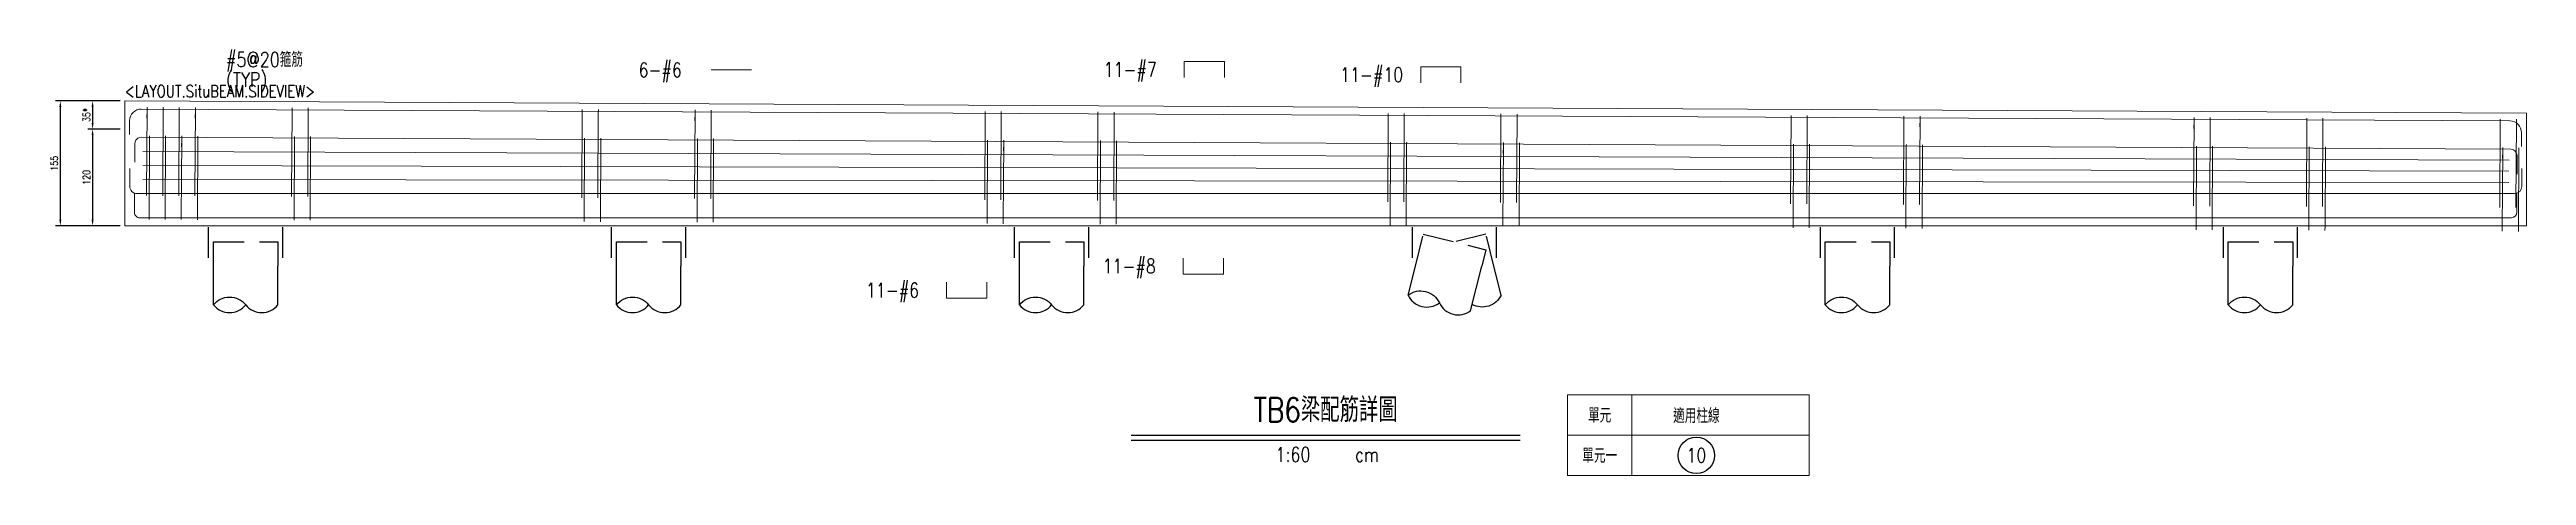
# Model space of a CAD drawing. Extents: x -4754 to 4976, y -19960 to 3841.
# Drawn here: x -359 to 2715, y -310 to 219 of the extents above; entities that cross this region are included whole.
import ezdxf
from ezdxf.enums import TextEntityAlignment as Align

# ---------------------------------------------------------------- set-up
doc = ezdxf.new("R2010")
doc.units = 0
doc.header["$LTSCALE"] = 3
doc.linetypes.add('DASHED', pattern=[19.05, 12.7, -6.35])
doc.layers.get('0').update_dxf_attribs({"linetype": 'CONTINUOUS'})
doc.layers.add('HB_0', color=7, linetype='CONTINUOUS', transparency=0.5)
for name, color, linetype in [('HB_DIM', 1, 'CONTINUOUS'), ('HB_SYMBOLS', 7, 'CONTINUOUS'), ('HB_TXT_CTEXT', 2, 'CONTINUOUS'), ('RCAD.PARM.Treatle', 2, 'CONTINUOUS'), ('鋼筋', 3, 'CONTINUOUS')]:
    doc.layers.add(name, color=color, linetype=linetype)
doc.styles.get("Standard").update_dxf_attribs({"font": 'ROMANS.shx', "width": 0.8, "bigfont": 'chineset.shx'})
doc.dimstyles.new('30', dxfattribs={"dimscale": 3, "dimtxt": 3, "dimasz": 2.5, "dimexe": 2, "dimexo": 2, "dimgap": 1, "dimtad": 1, "dimdsep": 46, "dimtxsty": 'Standard', "dimcen": 0, "dimclrd": 256, "dimclre": 256, "dimclrt": 2, "dimadec": 0, "dimazin": 0, "dimtfac": 1, "dimtix": 1, "dimtmove": 2, "dimatfit": 3, "dimfxl": 1, "dimtolj": 1, "dimtzin": 0, "dimarcsym": 0})

msp = doc.modelspace()

# ---------------------------------------------------------------- texts
at = {"layer": 'HB_TXT_CTEXT', "linetype": 'Continuous', "width": 0.8}
for s, p in [('#5@20箍筋', (-139.869, 206.596, 74.62)), ('(TYP)', (-139.869, 181.596, 74.62)), (' 6-#6', (362.142, 193.641, 84.5)), ('11-#7', (949.051, 194.177, -84.5)), ('11-#10', (1242.523, 187.699, -84.5)), ('11-#8', (947.798, -49.808, -84.5)), ('11-#6', (654.132, -79.826, -84.5))]:
    msp.add_text(s, height=18, dxfattribs=at).set_placement(p, align=Align.MIDDLE_LEFT)
for s, p in [('單元', (1564.573, -234.802)), ('適用柱線', (1684.573, -234.802)), ('單元一', (1564.573, -284.802))]:
    msp.add_text(s, height=18, dxfattribs=at).set_placement(p, align=Align.MIDDLE)
at = {"layer": 'RCAD.PARM.Treatle', "color": 4, "linetype": 'Continuous', "width": 0.8}
msp.add_text('<LAYOUT.SituBEAM.SIDEVIEW>', height=15, rotation=360, dxfattribs=at).set_placement((-265.427, 155.198), align=Align.BOTTOM_LEFT)

# ---------------------------------------------------------------- blocks, each defined once
blk = doc.blocks.new('pile_vertical')
at = {"color": 252, "linetype": 'DASHED'}
for p, q in [((-46, -40), (-46, 0)), ((46, -40), (46, 0))]:
    blk.add_line(p, q, dxfattribs=at)
at = {"linetype": 'Continuous'}
for p, q in [((-40, -98.1), (-40, -50)), ((40, -98.1), (40, -50))]:
    blk.add_line(p, q, dxfattribs=at)
at = {"color": 252, "linetype": 'DASHED'}
blk.add_lwpolyline([(-40, -50), (-40, -20), (40, -20), (40, -50)], dxfattribs=at)
at = {"linetype": 'Continuous'}
for points in [[(-40, -98.1, -0.48), (0, -98.1, 0.48), (40, -98.1, 0.48)], [(-40, -98.1, 0.48), (0, -98.1, 0.48)]]:
    blk.add_lwpolyline(points, format="xyb", dxfattribs=at)
blk = doc.blocks.new('pile_racked_Transverse')
at = {"layer": 'HB_0', "color": 252, "linetype": 'DASHED'}
for p, q in [((-52.2, -40), (-52.2, 0)), ((52.2, -40), (52.2, 0))]:
    blk.add_line(p, q, dxfattribs=at)
at = {"layer": 'HB_0', "linetype": 'Continuous'}
for p, q in [((-57.7, -86), (-48.7, -50)), ((19.9, -105.4), (33.7, -50)), ((57.7, -86), (48.7, -50))]:
    blk.add_line(p, q, dxfattribs=at)
at = {"layer": 'HB_0', "color": 252, "linetype": 'DASHED'}
for points in [[(-48.7, -50), (-38.8, -10.3), (38.8, -29.7), (33.7, -50)], [(48.7, -50), (38.8, -10.3), (0, -20)]]:
    blk.add_lwpolyline(points, dxfattribs=at)
at = {"layer": 'HB_0', "linetype": 'Continuous'}
for points in [[(-57.7, -86, -0.48), (-18.9, -95.7, 0.48), (19.9, -105.4, 0.48)], [(-57.7, -86, 0.48), (-18.9, -95.7, 0.48)], [(57.7, -86, -0.439137), (21.8, -97.6, -0.439137)]]:
    blk.add_lwpolyline(points, format="xyb", dxfattribs=at)
blk = doc.blocks.new('*D63')
at = {"layer": 'HB_DIM', "linetype": 'Continuous', "lineweight": -2}
for p, q in [((-271.4, 155.2), (-311.4, 155.2)), ((-305.4, 147.7), (-305.4, 127.7)), ((-271.4, 120.2), (-311.4, 120.2))]:
    blk.add_line(p, q, dxfattribs=at)
at = {"layer": 'HB_DIM'}
for points in [[(-304.2, 147.7), (-306.7, 147.7), (-305.4, 155.2)], [(-306.7, 127.7), (-304.2, 127.7), (-305.4, 120.2)]]:
    blk.add_solid(points, dxfattribs=at)
at = {"layer": 'HB_DIM', "color": 2, "linetype": 'Continuous', "insert": (-312.9, 137.7), "char_height": 9, "attachment_point": 5, "rotation": 90}
blk.add_mtext('\\A1;35*', dxfattribs=at)
blk = doc.blocks.new('*D64')
at = {"layer": 'HB_DIM', "linetype": 'Continuous', "lineweight": -2}
for p, q in [((-271.4, 120.2), (-311.4, 120.2)), ((-305.4, 112.7), (-305.4, 7.7)), ((-271.4, 0.2), (-311.4, 0.2))]:
    blk.add_line(p, q, dxfattribs=at)
at = {"layer": 'HB_DIM'}
for points in [[(-304.2, 112.7), (-306.7, 112.7), (-305.4, 120.2)], [(-306.7, 7.7), (-304.2, 7.7), (-305.4, 0.2)]]:
    blk.add_solid(points, dxfattribs=at)
at = {"layer": 'HB_DIM', "color": 2, "linetype": 'Continuous', "insert": (-312.9, 60.2), "char_height": 9, "attachment_point": 5, "rotation": 90}
blk.add_mtext('\\A1;120', dxfattribs=at)
blk = doc.blocks.new('*D88')
at = {"layer": 'HB_DIM', "linetype": 'Continuous', "lineweight": -2}
for p, q in [((-281.4, 155.2), (-351.4, 155.2)), ((-345.4, 7.7), (-345.4, 147.7)), ((-281.4, 0.2), (-351.4, 0.2))]:
    blk.add_line(p, q, dxfattribs=at)
at = {"layer": 'HB_DIM'}
for points in [[(-344.2, 147.7), (-346.7, 147.7), (-345.4, 155.2)], [(-346.7, 7.7), (-344.2, 7.7), (-345.4, 0.2)]]:
    blk.add_solid(points, dxfattribs=at)
at = {"layer": 'HB_DIM', "color": 2, "linetype": 'Continuous', "insert": (-352.9, 77.7), "char_height": 9, "attachment_point": 5, "rotation": 90}
blk.add_mtext('\\A1;155', dxfattribs=at)
blk = doc.blocks.new('title_beam')
at = {"color": 3, "linetype": 'Continuous'}
blk.add_line((-241.2, 0), (241.2, 0), dxfattribs=at)
at = {"color": 1, "linetype": 'Continuous'}
blk.add_line((-241.2, -6), (241.2, -6), dxfattribs=at)
at = {"color": 3, "linetype": 'Continuous', "width": 0.8}
blk.add_attdef('TITLE', text='', height=30, dxfattribs=at).set_placement((0, 33), align=Align.MIDDLE)
at = {"linetype": 'Continuous', "width": 0.8}
blk.add_attdef('SCALE', text='', height=18, dxfattribs=at).set_placement((-40.6, -24), align=Align.MIDDLE)
blk.add_attdef('CM', (36.5, -33), '', height=18, dxfattribs=at)
blk = doc.blocks.new('line_tag')
at = {"layer": 'HB_SYMBOLS', "color": 4, "linetype": 'Continuous'}
blk.add_circle((0, 0), 22.5, dxfattribs=at)
at = {"color": 4, "linetype": 'Continuous', "width": 0.8}
blk.add_attdef('A', text='', height=18, dxfattribs=at).set_placement((0, 0), align=Align.MIDDLE)

# ---------------------------------------------------------------- dimensions: what is measured, and where the dimension line sits
at = {"layer": 'HB_DIM', "linetype": 'Continuous'}
for base, p1, p2, picture, middle in [((-345.427, 155.198), (-275.427, 0.198), (-275.427, 155.198), '*D88', (-352.927, 77.698)), ((-305.427, 0.198), (-265.427, 120.198), (-265.427, 0.198), '*D64', (-312.927, 60.198))]:
    dim = msp.add_linear_dim(base=base, p1=p1, p2=p2, angle=90, dimstyle='30', override={"dimtad": 4, "dimdec": 0, "dimpost": '<>'}, dxfattribs=at)
    dim.commit()
    dim.dimension.update_dxf_attribs({"geometry": picture, "text_midpoint": middle})
dim = msp.add_linear_dim(base=(-305.427, 120.198), p1=(-265.427, 155.198), p2=(-265.427, 120.198), angle=90, text='<>*', dimstyle='30', override={"dimtad": 4, "dimdec": 0, "dimpost": '<>'}, dxfattribs=at)
dim.commit()
dim.dimension.update_dxf_attribs({"geometry": '*D63', "text_midpoint": (-312.927, 137.698)})

# ---------------------------------------------------------------- linework, layer by layer
at = {"layer": 'HB_0', "lineweight": 5}
msp.add_lwpolyline([(-265.427, 0.198), (-265.427, 155.198), (2714.573, 140.198), (2714.573, 0.198), (-265.427, 0.198)], dxfattribs=at)
at = {"layer": 'HB_DIM', "color": 1, "linetype": 'Continuous'}
for points in [[(-217.869, 146.596, 0, 1.25, 0), (-207.869, 156.596, 0, 0, 0), (-157.869, 206.596, 0, 0, 0), (-139.869, 206.596, 0, 0, 0)], [(-214.868, 111.049, 0, 1.25, 0), (-207.193, 123.915, 0, 0, 0), (-157.869, 206.596, 0, 0, 0), (-139.869, 206.596, 0, 0, 0)], [(344.142, 73.641, 0, 1.25, 0), (344.142, 88.641, 0, 0, 0), (344.142, 193.641, 0, 0, 0), (362.142, 193.641, 0, 0, 0)], [(344.142, 56.896, 0, 1.25, 0), (344.142, 71.896, 0, 0, 0), (344.142, 193.641, 0, 0, 0), (362.142, 193.641, 0, 0, 0)], [(344.142, 90.386, 0, 1.25, 0), (344.142, 105.386, 0, 0, 0), (344.142, 193.641, 0, 0, 0), (362.142, 193.641, 0, 0, 0)], [(931.051, 104.177, 0, 1.25, 0), (931.051, 119.177, 0, 0, 0), (931.051, 194.177, 0, 0, 0), (949.051, 194.177, 0, 0, 0)], [(1224.523, 137.699, 0, 1.25, 0), (1224.523, 152.699, 0, 0, 0), (1224.523, 187.699, 0, 0, 0), (1242.523, 187.699, 0, 0, 0)], [(929.798, 40.192, 0, 1.25, 0), (929.798, 25.192, 0, 0, 0), (929.798, -49.808, 0, 0, 0), (947.798, -49.808, 0, 0, 0)], [(636.132, 10.174, 0, 1.25, 0), (636.132, -4.826, 0, 0, 0), (636.132, -79.826, 0, 0, 0), (654.132, -79.826, 0, 0, 0)]]:
    msp.add_lwpolyline(points, format="xyseb", dxfattribs=at)
at = {"layer": 'HB_TXT_CTEXT', "lineweight": 5}
msp.add_line((462.142, 193.641, 84.5), (512.142, 193.641, 84.5), dxfattribs=at)
at = {"layer": 'HB_TXT_CTEXT', "color": 4, "lineweight": 5, "true_color": 0x00ffff}
for p, q in [((1604.573, -209.802), (1604.573, -309.802)), ((1524.573, -259.802), (1824.573, -259.802))]:
    msp.add_line(p, q, dxfattribs=at)
msp.add_lwpolyline([(1524.573, -209.802), (1524.573, -309.802), (1824.573, -309.802), (1824.573, -209.802), (1524.573, -209.802)], dxfattribs=at)
at = {"layer": 'HB_TXT_CTEXT', "lineweight": 5}
for points in [[(1049.051, 184.177, -84.5), (1049.051, 204.177, -84.5), (1099.051, 204.177, -84.5), (1099.051, 184.177, -84.5)], [(1342.523, 177.699, -84.5), (1342.523, 197.699, -84.5), (1392.523, 197.699, -84.5), (1392.523, 177.699, -84.5)], [(1047.798, -39.808, -84.5), (1047.798, -59.808, -84.5), (1097.798, -59.808, -84.5), (1097.798, -39.808, -84.5)], [(754.132, -69.826, -84.5), (754.132, -89.826, -84.5), (804.132, -89.826, -84.5), (804.132, -69.826, -84.5)]]:
    msp.add_polyline3d(points, dxfattribs=at)
at = {"layer": '鋼筋', "lineweight": 5}
for p, q in [((-259.636, 113.559, -84.5), (-259.55, 130.679, -84.5)), ((-259.636, 113.559, -68.8), (-259.55, 130.679, -68.8)), ((-259.636, 113.559, -53.1), (-259.55, 130.679, -53.1)), ((-259.636, 113.559, -37.4), (-259.55, 130.679, -37.4)), ((-259.636, 113.559, -21.7), (-259.55, 130.679, -21.7)), ((-259.636, 113.559, -6), (-259.55, 130.679, -6)), ((-259.636, 113.559, 9.7), (-259.55, 130.679, 9.7)), ((-259.636, 113.559, 25.4), (-259.55, 130.679, 25.4)), ((-259.636, 113.559, 41.1), (-259.55, 130.679, 41.1)), ((-259.636, 113.559, 56.8), (-259.55, 130.679, 56.8)), ((-259.636, 113.559, 72.5), (-259.55, 130.679, 72.5)), ((-244.987, 145.095, -84.5), (2694.033, 130.302, -84.5)), ((-244.987, 145.095, -68.8), (2694.033, 130.302, -68.8)), ((-244.987, 145.095, -53.1), (2694.033, 130.302, -53.1)), ((-244.987, 145.095, -37.4), (2694.033, 130.302, -37.4)), ((-244.987, 145.095, -21.7), (2694.033, 130.302, -21.7)), ((-244.987, 145.095, -6), (2694.033, 130.302, -6)), ((-244.987, 145.095, 9.7), (2694.033, 130.302, 9.7)), ((-244.987, 145.095, 25.4), (2694.033, 130.302, 25.4)), ((-244.987, 145.095, 41.1), (2694.033, 130.302, 41.1)), ((-244.987, 145.095, 56.8), (2694.033, 130.302, 56.8)), ((-244.987, 145.095, 72.5), (2694.033, 130.302, 72.5)), ((-237.885, 143.462, 80.905), (-238.398, 41.602, 80.905)), ((-238.398, 41.602, -80.905), (-237.885, 143.462, -80.905)), ((-237.933, 133.922, 72.955), (-237.885, 143.462, 72.955)), ((-237.885, 143.462, -72.955), (-237.933, 133.922, -72.955)), ((-217.885, 143.361, 80.905), (-218.398, 41.502, 80.905)), ((-218.398, 41.502, -80.905), (-217.885, 143.361, -80.905)), ((-217.933, 133.821, 72.955), (-217.885, 143.361, 72.955)), ((-217.885, 143.361, -72.955), (-217.933, 133.821, -72.955)), ((-197.886, 143.26, 80.905), (-198.398, 41.401, 80.905)), ((-198.398, 41.401, -80.905), (-197.886, 143.26, -80.905)), ((-197.934, 133.72, 72.955), (-197.886, 143.26, 72.955)), ((-197.886, 143.26, -72.955), (-197.934, 133.72, -72.955)), ((-177.886, 143.16, 80.905), (-178.399, 41.3, 80.905)), ((-178.399, 41.3, -80.905), (-177.886, 143.16, -80.905)), ((-177.934, 133.62, 72.955), (-177.886, 143.16, 72.955)), ((-177.886, 143.16, -72.955), (-177.934, 133.62, -72.955)), ((-57.887, 142.556, 80.905), (-58.4, 40.696, 80.905)), ((-58.4, 40.696, -80.905), (-57.887, 142.556, -80.905)), ((-57.935, 133.016, 72.955), (-57.887, 142.556, 72.955)), ((-57.887, 142.556, -72.955), (-57.935, 133.016, -72.955)), ((-37.888, 142.455, 80.905), (-38.4, 40.596, 80.905)), ((-38.4, 40.596, -80.905), (-37.888, 142.455, -80.905)), ((-37.936, 132.915, 72.955), (-37.888, 142.455, 72.955)), ((-37.888, 142.455, -72.955), (-37.936, 132.915, -72.955)), ((302.108, 140.743, 80.905), (301.595, 38.884, 80.905)), ((301.595, 38.884, -80.905), (302.108, 140.743, -80.905)), ((302.06, 131.204, 72.955), (302.108, 140.743, 72.955)), ((302.108, 140.743, -72.955), (302.06, 131.204, -72.955)), ((322.108, 140.643, 80.905), (321.595, 38.783, 80.905)), ((321.595, 38.783, -80.905), (322.108, 140.643, -80.905)), ((322.06, 131.103, 72.955), (322.108, 140.643, 72.955)), ((322.108, 140.643, -72.955), (322.06, 131.103, -72.955)), ((442.106, 140.039, 80.905), (441.594, 38.179, 80.905)), ((441.594, 38.179, -80.905), (442.106, 140.039, -80.905)), ((442.058, 130.499, 72.955), (442.106, 140.039, 72.955)), ((442.106, 140.039, -72.955), (442.058, 130.499, -72.955)), ((462.106, 139.938, 80.905), (461.593, 38.079, 80.905)), ((461.593, 38.079, -80.905), (462.106, 139.938, -80.905)), ((462.058, 130.398, 72.955), (462.106, 139.938, 72.955)), ((462.106, 139.938, -72.955), (462.058, 130.398, -72.955)), ((802.102, 138.227, 80.905), (801.589, 36.367, 80.905)), ((801.589, 36.367, -80.905), (802.102, 138.227, -80.905)), ((802.054, 128.687, 72.955), (802.102, 138.227, 72.955)), ((802.102, 138.227, -72.955), (802.054, 128.687, -72.955)), ((822.101, 138.126, 80.905), (821.589, 36.267, 80.905)), ((821.589, 36.267, -80.905), (822.101, 138.126, -80.905)), ((822.053, 128.586, 72.955), (822.101, 138.126, 72.955)), ((822.101, 138.126, -72.955), (822.053, 128.586, -72.955)), ((942.1, 137.522, 80.905), (941.587, 35.663, 80.905)), ((941.587, 35.663, -80.905), (942.1, 137.522, -80.905)), ((942.052, 127.982, 72.955), (942.1, 137.522, 72.955)), ((942.1, 137.522, -72.955), (942.052, 127.982, -72.955)), ((962.1, 137.421, 80.905), (961.587, 35.562, 80.905)), ((961.587, 35.562, -80.905), (962.1, 137.421, -80.905)), ((962.052, 127.881, 72.955), (962.1, 137.421, 72.955)), ((962.1, 137.421, -72.955), (962.052, 127.881, -72.955)), ((1302.095, 135.71, 80.905), (1301.583, 33.851, 80.905)), ((1301.583, 33.851, -80.905), (1302.095, 135.71, -80.905)), ((1302.047, 126.17, 72.955), (1302.095, 135.71, 72.955)), ((1302.095, 135.71, -72.955), (1302.047, 126.17, -72.955)), ((1322.095, 135.609, 80.905), (1321.582, 33.75, 80.905)), ((1321.582, 33.75, -80.905), (1322.095, 135.609, -80.905)), ((1322.047, 126.069, 72.955), (1322.095, 135.609, 72.955)), ((1322.095, 135.609, -72.955), (1322.047, 126.069, -72.955)), ((1442.094, 135.005, 80.905), (1441.581, 33.146, 80.905)), ((1441.581, 33.146, -80.905), (1442.094, 135.005, -80.905)), ((1442.046, 125.465, 72.955), (1442.094, 135.005, 72.955)), ((1442.094, 135.005, -72.955), (1442.046, 125.465, -72.955)), ((1462.093, 134.905, 80.905), (1461.581, 33.045, 80.905)), ((1461.581, 33.045, -80.905), (1462.093, 134.905, -80.905)), ((1462.045, 125.365, 72.955), (1462.093, 134.905, 72.955)), ((1462.093, 134.905, -72.955), (1462.045, 125.365, -72.955)), ((1802.089, 133.193, 80.905), (1801.576, 31.334, 80.905)), ((1801.576, 31.334, -80.905), (1802.089, 133.193, -80.905)), ((1802.041, 123.653, 72.955), (1802.089, 133.193, 72.955)), ((1802.089, 133.193, -72.955), (1802.041, 123.653, -72.955)), ((1822.089, 133.093, 80.905), (1821.576, 31.233, 80.905)), ((1821.576, 31.233, -80.905), (1822.089, 133.093, -80.905)), ((1822.041, 123.553, 72.955), (1822.089, 133.093, 72.955)), ((1822.089, 133.093, -72.955), (1822.041, 123.553, -72.955)), ((1942.087, 132.489, 80.905), (1941.575, 30.629, 80.905)), ((1941.575, 30.629, -80.905), (1942.087, 132.489, -80.905)), ((1942.039, 122.949, 72.955), (1942.087, 132.489, 72.955)), ((1942.087, 132.489, -72.955), (1942.039, 122.949, -72.955)), ((1962.087, 132.388, 80.905), (1961.574, 30.529, 80.905)), ((1961.574, 30.529, -80.905), (1962.087, 132.388, -80.905)), ((1962.039, 122.848, 72.955), (1962.087, 132.388, 72.955)), ((1962.087, 132.388, -72.955), (1962.039, 122.848, -72.955)), ((2302.083, 130.676, 80.905), (2301.57, 28.817, 80.905)), ((2301.57, 28.817, -80.905), (2302.083, 130.676, -80.905)), ((2302.035, 121.137, 72.955), (2302.083, 130.676, 72.955)), ((2302.083, 130.676, -72.955), (2302.035, 121.137, -72.955)), ((2322.082, 130.576, 80.905), (2321.57, 28.716, 80.905)), ((2321.57, 28.716, -80.905), (2322.082, 130.576, -80.905)), ((2322.034, 121.036, 72.955), (2322.082, 130.576, 72.955)), ((2322.082, 130.576, -72.955), (2322.034, 121.036, -72.955)), ((2442.081, 129.972, 80.905), (2441.568, 28.112, 80.905)), ((2441.568, 28.112, -80.905), (2442.081, 129.972, -80.905)), ((2442.033, 120.432, 72.955), (2442.081, 129.972, 72.955)), ((2442.081, 129.972, -72.955), (2442.033, 120.432, -72.955)), ((2462.081, 129.871, 80.905), (2461.568, 28.012, 80.905)), ((2461.568, 28.012, -80.905), (2462.081, 129.871, -80.905)), ((2462.033, 120.331, 72.955), (2462.081, 129.871, 72.955)), ((2462.081, 129.871, -72.955), (2462.033, 120.331, -72.955)), ((2682.078, 128.764, 80.905), (2681.565, 26.904, 80.905)), ((2681.565, 26.904, -80.905), (2682.078, 128.764, -80.905)), ((2682.03, 119.224, 72.955), (2682.078, 128.764, 72.955)), ((2682.078, 128.764, -72.955), (2682.03, 119.224, -72.955)), ((2702.078, 128.663, 80.905), (2701.565, 26.804, 80.905)), ((2701.565, 26.804, -80.905), (2702.078, 128.663, -80.905)), ((2702.03, 119.123, 72.955), (2702.078, 128.663, 72.955)), ((2702.078, 128.663, -72.955), (2702.03, 119.123, -72.955)), ((-253.03, 79.027, -84.5), (-252.912, 102.367, -84.5)), ((-253.03, 79.027, -67.6), (-252.912, 102.367, -67.6)), ((-253.03, 79.027, -50.7), (-252.912, 102.367, -50.7)), ((-253.03, 79.027, -33.8), (-252.912, 102.367, -33.8)), ((-253.03, 79.027, -16.9), (-252.912, 102.367, -16.9)), ((-253.03, 79.027), (-252.912, 102.367)), ((-253.03, 79.027, 16.9), (-252.912, 102.367, 16.9)), ((-253.03, 79.027, 33.8), (-252.912, 102.367, 33.8)), ((-253.03, 79.027, 50.7), (-252.912, 102.367, 50.7)), ((-253.03, 79.027, 67.6), (-252.912, 102.367, 67.6)), ((-253.03, 79.027, 84.5), (-252.912, 102.367, 84.5)), ((-245.103, 110.098, -84.5), (2695.282, 95.297, -84.5)), ((-245.103, 110.098, -67.6), (2695.282, 95.297, -67.6)), ((-245.103, 110.098, -50.7), (2695.282, 95.297, -50.7)), ((-245.103, 110.098, -33.8), (2695.282, 95.297, -33.8)), ((-245.103, 110.098, -16.9), (2695.282, 95.297, -16.9)), ((-245.103, 110.098), (2695.282, 95.297)), ((-245.103, 110.098, 16.9), (2695.282, 95.297, 16.9)), ((-245.103, 110.098, 33.8), (2695.282, 95.297, 33.8)), ((-245.103, 110.098, 50.7), (2695.282, 95.297, 50.7)), ((-245.103, 110.098, 67.6), (2695.282, 95.297, 67.6)), ((-245.103, 110.098, 84.5), (2695.282, 95.297, 84.5)), ((-242.961, 92.594, -84.5), (2692.983, 81.551, -84.5)), ((-242.961, 92.594, 84.5), (2692.983, 81.551, 84.5)), ((-234.884, 107.914, 86.405), (-235.367, 12.057, 86.405)), ((-235.367, 12.057, -86.405), (-234.884, 107.914, -86.405)), ((-234.932, 98.374, 78.455), (-234.884, 107.914, 78.455)), ((-234.884, 107.914, -78.455), (-234.932, 98.374, -78.455)), ((-214.884, 107.814, 86.405), (-215.367, 11.956, 86.405)), ((-215.367, 11.956, -86.405), (-214.884, 107.814, -86.405)), ((-214.932, 98.274, 78.455), (-214.884, 107.814, 78.455)), ((-214.884, 107.814, -78.455), (-214.932, 98.274, -78.455)), ((-194.885, 107.713, 86.405), (-195.367, 11.855, 86.405)), ((-195.367, 11.855, -86.405), (-194.885, 107.713, -86.405)), ((-194.933, 98.173, 78.455), (-194.885, 107.713, 78.455)), ((-194.885, 107.713, -78.455), (-194.933, 98.173, -78.455)), ((-174.885, 107.612, 86.405), (-175.367, 11.755, 86.405)), ((-175.367, 11.755, -86.405), (-174.885, 107.612, -86.405)), ((-174.933, 98.072, 78.455), (-174.885, 107.612, 78.455)), ((-174.885, 107.612, -78.455), (-174.933, 98.072, -78.455)), ((-54.886, 107.008, 86.405), (-55.369, 11.151, 86.405)), ((-55.369, 11.151, -86.405), (-54.886, 107.008, -86.405)), ((-54.934, 97.468, 78.455), (-54.886, 107.008, 78.455)), ((-54.886, 107.008, -78.455), (-54.934, 97.468, -78.455)), ((-34.887, 106.908, 86.405), (-35.369, 11.05, 86.405)), ((-35.369, 11.05, -86.405), (-34.887, 106.908, -86.405)), ((-34.935, 97.368, 78.455), (-34.887, 106.908, 78.455)), ((-34.887, 106.908, -78.455), (-34.935, 97.368, -78.455)), ((305.109, 105.196, 86.405), (304.627, 9.339, 86.405)), ((304.627, 9.339, -86.405), (305.109, 105.196, -86.405)), ((305.061, 95.656, 78.455), (305.109, 105.196, 78.455)), ((305.109, 105.196, -78.455), (305.061, 95.656, -78.455)), ((325.109, 105.096, 86.405), (324.626, 9.238, 86.405)), ((324.626, 9.238, -86.405), (325.109, 105.096, -86.405)), ((325.061, 95.556, 78.455), (325.109, 105.096, 78.455)), ((325.109, 105.096, -78.455), (325.061, 95.556, -78.455)), ((445.107, 104.492, 86.405), (444.625, 8.634, 86.405)), ((444.625, 8.634, -86.405), (445.107, 104.492, -86.405)), ((445.059, 94.952, 78.455), (445.107, 104.492, 78.455)), ((445.107, 104.492, -78.455), (445.059, 94.952, -78.455)), ((465.107, 104.391, 86.405), (464.625, 8.533, 86.405)), ((464.625, 8.533, -86.405), (465.107, 104.391, -86.405)), ((465.059, 94.851, 78.455), (465.107, 104.391, 78.455)), ((465.107, 104.391, -78.455), (465.059, 94.851, -78.455)), ((805.103, 102.679, 86.405), (804.62, 6.822, 86.405)), ((804.62, 6.822, -86.405), (805.103, 102.679, -86.405)), ((805.055, 93.14, 78.455), (805.103, 102.679, 78.455)), ((805.103, 102.679, -78.455), (805.055, 93.14, -78.455)), ((825.103, 102.579, 86.405), (824.62, 6.721, 86.405)), ((824.62, 6.721, -86.405), (825.103, 102.579, -86.405)), ((825.055, 93.039, 78.455), (825.103, 102.579, 78.455)), ((825.103, 102.579, -78.455), (825.055, 93.039, -78.455)), ((945.101, 101.975, 86.405), (944.619, 6.117, 86.405)), ((944.619, 6.117, -86.405), (945.101, 101.975, -86.405)), ((945.053, 92.435, 78.455), (945.101, 101.975, 78.455)), ((945.101, 101.975, -78.455), (945.053, 92.435, -78.455)), ((965.101, 101.874, 86.405), (964.618, 6.017, 86.405)), ((964.618, 6.017, -86.405), (965.101, 101.874, -86.405)), ((965.053, 92.334, 78.455), (965.101, 101.874, 78.455)), ((965.101, 101.874, -78.455), (965.053, 92.334, -78.455)), ((1305.096, 100.163, 86.405), (1304.614, 4.305, 86.405)), ((1304.614, 4.305, -86.405), (1305.096, 100.163, -86.405)), ((1305.048, 90.623, 78.455), (1305.096, 100.163, 78.455)), ((1305.096, 100.163, -78.455), (1305.048, 90.623, -78.455)), ((1325.096, 100.062, 86.405), (1324.614, 4.205, 86.405)), ((1324.614, 4.205, -86.405), (1325.096, 100.062, -86.405)), ((1325.048, 90.522, 78.455), (1325.096, 100.062, 78.455)), ((1325.096, 100.062, -78.455), (1325.048, 90.522, -78.455)), ((1445.095, 99.458, 86.405), (1444.612, 3.6, 86.405)), ((1444.612, 3.6, -86.405), (1445.095, 99.458, -86.405)), ((1445.047, 89.918, 78.455), (1445.095, 99.458, 78.455)), ((1445.095, 99.458, -78.455), (1445.047, 89.918, -78.455)), ((1465.094, 99.357, 86.405), (1464.612, 3.5, 86.405)), ((1464.612, 3.5, -86.405), (1465.094, 99.357, -86.405)), ((1465.046, 89.817, 78.455), (1465.094, 99.357, 78.455)), ((1465.094, 99.357, -78.455), (1465.046, 89.817, -78.455)), ((1805.09, 97.646, 86.405), (1804.608, 1.788, 86.405)), ((1804.608, 1.788, -86.405), (1805.09, 97.646, -86.405)), ((1805.042, 88.106, 78.455), (1805.09, 97.646, 78.455)), ((1805.09, 97.646, -78.455), (1805.042, 88.106, -78.455)), ((1825.09, 97.545, 86.405), (1824.607, 1.688, 86.405)), ((1824.607, 1.688, -86.405), (1825.09, 97.545, -86.405)), ((1825.042, 88.005, 78.455), (1825.09, 97.545, 78.455)), ((1825.09, 97.545, -78.455), (1825.042, 88.005, -78.455)), ((1945.088, 96.941, 86.405), (1944.606, 1.084, 86.405)), ((1944.606, 1.084, -86.405), (1945.088, 96.941, -86.405)), ((1945.04, 87.401, 78.455), (1945.088, 96.941, 78.455)), ((1945.088, 96.941, -78.455), (1945.04, 87.401, -78.455)), ((1965.088, 96.841, 86.405), (1964.606, 0.983, 86.405)), ((1964.606, 0.983, -86.405), (1965.088, 96.841, -86.405)), ((1965.04, 87.301, 78.455), (1965.088, 96.841, 78.455)), ((1965.088, 96.841, -78.455), (1965.04, 87.301, -78.455)), ((2305.084, 95.129, 86.405), (2304.601, -0.728, 86.405)), ((2304.601, -0.728, -86.405), (2305.084, 95.129, -86.405)), ((2305.036, 85.589, 78.455), (2305.084, 95.129, 78.455)), ((2305.084, 95.129, -78.455), (2305.036, 85.589, -78.455)), ((2325.084, 95.029, 86.405), (2324.601, -0.829, 86.405)), ((2324.601, -0.829, -86.405), (2325.084, 95.029, -86.405)), ((2325.036, 85.489, 78.455), (2325.084, 95.029, 78.455)), ((2325.084, 95.029, -78.455), (2325.036, 85.489, -78.455)), ((2445.082, 94.425, 86.405), (2444.6, -1.433, 86.405)), ((2444.6, -1.433, -86.405), (2445.082, 94.425, -86.405)), ((2445.034, 84.885, 78.455), (2445.082, 94.425, 78.455)), ((2445.082, 94.425, -78.455), (2445.034, 84.885, -78.455)), ((2465.082, 94.324, 86.405), (2464.599, -1.534, 86.405)), ((2464.599, -1.534, -86.405), (2465.082, 94.324, -86.405)), ((2465.034, 84.784, 78.455), (2465.082, 94.324, 78.455)), ((2465.082, 94.324, -78.455), (2465.034, 84.784, -78.455)), ((2685.079, 93.216, 86.405), (2684.596, -2.641, 86.405)), ((2684.596, -2.641, -86.405), (2685.079, 93.216, -86.405)), ((2685.031, 83.677, 78.455), (2685.079, 93.216, 78.455)), ((2685.079, 93.216, -78.455), (2685.031, 83.677, -78.455)), ((2705.079, 93.116, 86.405), (2704.596, -2.742, 86.405)), ((2704.596, -2.742, -86.405), (2705.079, 93.116, -86.405)), ((2705.031, 83.576, 78.455), (2705.079, 93.116, 78.455)), ((2705.079, 93.116, -78.455), (2705.031, 83.576, -78.455)), ((2708.45, 115.739, -84.5), (2708.364, 98.619, -84.5)), ((2708.45, 115.739, -68.8), (2708.364, 98.619, -68.8)), ((2708.45, 115.739, -53.1), (2708.364, 98.619, -53.1)), ((2708.45, 115.739, -37.4), (2708.364, 98.619, -37.4)), ((2708.45, 115.739, -21.7), (2708.364, 98.619, -21.7)), ((2708.45, 115.739, -6), (2708.364, 98.619, -6)), ((2708.45, 115.739, 9.7), (2708.364, 98.619, 9.7)), ((2708.45, 115.739, 25.4), (2708.364, 98.619, 25.4)), ((2708.45, 115.739, 41.1), (2708.364, 98.619, 41.1)), ((2708.45, 115.739, 56.8), (2708.364, 98.619, 56.8)), ((2708.45, 115.739, 72.5), (2708.364, 98.619, 72.5)), ((-259.068, 71.437, -84.5), (-259.18, 49.103, -84.5)), ((-259.068, 71.437, -67.6), (-259.18, 49.103, -67.6)), ((-259.068, 71.437, -50.7), (-259.18, 49.103, -50.7)), ((-259.068, 71.437, -33.8), (-259.18, 49.103, -33.8)), ((-259.068, 71.437, -16.9), (-259.18, 49.103, -16.9)), ((-259.068, 71.437), (-259.18, 49.103)), ((-259.068, 71.437, 16.9), (-259.18, 49.103, 16.9)), ((-259.068, 71.437, 33.8), (-259.18, 49.103, 33.8)), ((-259.068, 71.437, 50.7), (-259.18, 49.103, 50.7)), ((-259.068, 71.437, 67.6), (-259.18, 49.103, 67.6)), ((-259.068, 71.437, 84.5), (-259.18, 49.103, 84.5)), ((-243.049, 75.102, -84.5), (2692.906, 67.794, -84.5)), ((-243.049, 75.102, 84.5), (2692.906, 67.794, 84.5)), ((2703.013, 87.488, -84.5), (2702.895, 64.148, -84.5)), ((2703.013, 87.488, -67.6), (2702.895, 64.148, -67.6)), ((2703.013, 87.488, -50.7), (2702.895, 64.148, -50.7)), ((2703.013, 87.488, -33.8), (2702.895, 64.148, -33.8)), ((2703.013, 87.488, -16.9), (2702.895, 64.148, -16.9)), ((2703.013, 87.488), (2702.895, 64.148)), ((2703.013, 87.488, 16.9), (2702.895, 64.148, 16.9)), ((2703.013, 87.488, 33.8), (2702.895, 64.148, 33.8)), ((2703.013, 87.488, 50.7), (2702.895, 64.148, 50.7)), ((2703.013, 87.488, 67.6), (2702.895, 64.148, 67.6)), ((2703.013, 87.488, 84.5), (2702.895, 64.148, 84.5)), ((2708.819, 49.073, -84.5), (2708.932, 71.498, -84.5)), ((2708.819, 49.073, -67.6), (2708.932, 71.498, -67.6)), ((2708.819, 49.073, -50.7), (2708.932, 71.498, -50.7)), ((2708.819, 49.073, -33.8), (2708.932, 71.498, -33.8)), ((2708.819, 49.073, -16.9), (2708.932, 71.498, -16.9)), ((2708.819, 49.073), (2708.932, 71.498)), ((2708.819, 49.073, 16.9), (2708.932, 71.498, 16.9)), ((2708.819, 49.073, 33.8), (2708.932, 71.498, 33.8)), ((2708.819, 49.073, 50.7), (2708.932, 71.498, 50.7)), ((2708.819, 49.073, 67.6), (2708.932, 71.498, 67.6)), ((2708.819, 49.073, 84.5), (2708.932, 71.498, 84.5)), ((-253.221, 41.093, -84.5), (-253.343, 16.857, -84.5)), ((-253.221, 41.093, -67.6), (-253.343, 16.857, -67.6)), ((-253.221, 41.093, -50.7), (-253.343, 16.857, -50.7)), ((-253.221, 41.093, -33.8), (-253.343, 16.857, -33.8)), ((-253.221, 41.093, -16.9), (-253.343, 16.857, -16.9)), ((-253.221, 41.093), (-253.343, 16.857)), ((-253.221, 41.093, 16.9), (-253.343, 16.857, 16.9)), ((-253.221, 41.093, 33.8), (-253.343, 16.857, 33.8)), ((-253.221, 41.093, 50.7), (-253.343, 16.857, 50.7)), ((-253.221, 41.093, 67.6), (-253.343, 16.857, 67.6)), ((-253.221, 41.093, 84.5), (-253.343, 16.857, 84.5)), ((-250.29, 40.168, -84.5), (2699.93, 40.228, -84.5)), ((-250.29, 40.168, -67.6), (2699.93, 40.228, -67.6)), ((-250.29, 40.168, -50.7), (2699.93, 40.228, -50.7)), ((-250.29, 40.168, -33.8), (2699.93, 40.228, -33.8)), ((-250.29, 40.168, -16.9), (2699.93, 40.228, -16.9)), ((-250.29, 40.168), (2699.93, 40.228)), ((-250.29, 40.168, 16.9), (2699.93, 40.228, 16.9)), ((-250.29, 40.168, 33.8), (2699.93, 40.228, 33.8)), ((-250.29, 40.168, 50.7), (2699.93, 40.228, 50.7)), ((-250.29, 40.168, 67.6), (2699.93, 40.228, 67.6)), ((-250.29, 40.168, 84.5), (2699.93, 40.228, 84.5)), ((-243.137, 57.61, -84.5), (2692.825, 54.036, -84.5)), ((-243.137, 57.61, 84.5), (2692.825, 54.036, 84.5)), ((-238.418, 37.627, 76.93), (-238.418, 37.627, -76.93)), ((-218.418, 37.527, 76.93), (-218.418, 37.527, -76.93)), ((-198.418, 37.426, 76.93), (-198.418, 37.426, -76.93)), ((-178.419, 37.325, 76.93), (-178.419, 37.325, -76.93)), ((-58.42, 36.721, 76.93), (-58.42, 36.721, -76.93)), ((-38.42, 36.621, 76.93), (-38.42, 36.621, -76.93)), ((301.575, 34.909, 76.93), (301.575, 34.909, -76.93)), ((321.575, 34.809, 76.93), (321.575, 34.809, -76.93)), ((441.574, 34.204, 76.93), (441.574, 34.204, -76.93)), ((461.573, 34.104, 76.93), (461.573, 34.104, -76.93)), ((801.569, 32.392, 76.93), (801.569, 32.392, -76.93)), ((821.569, 32.292, 76.93), (821.569, 32.292, -76.93)), ((941.567, 31.688, 76.93), (941.567, 31.688, -76.93)), ((961.567, 31.587, 76.93), (961.567, 31.587, -76.93)), ((2702.657, 16.91, -84.5), (2702.78, 41.213, -84.5)), ((2702.657, 16.91, -67.6), (2702.78, 41.213, -67.6)), ((2702.657, 16.91, -50.7), (2702.78, 41.213, -50.7)), ((2702.657, 16.91, -33.8), (2702.78, 41.213, -33.8)), ((2702.657, 16.91, -16.9), (2702.78, 41.213, -16.9)), ((2702.657, 16.91), (2702.78, 41.213)), ((2702.657, 16.91, 16.9), (2702.78, 41.213, 16.9)), ((2702.657, 16.91, 33.8), (2702.78, 41.213, 33.8)), ((2702.657, 16.91, 50.7), (2702.78, 41.213, 50.7)), ((2702.657, 16.91, 67.6), (2702.78, 41.213, 67.6)), ((2702.657, 16.91, 84.5), (2702.78, 41.213, 84.5)), ((-246.657, 10.138, -84.5), (2695.973, 10.258, -84.5)), ((-246.657, 10.138, -67.6), (2695.973, 10.258, -67.6)), ((-246.657, 10.138, -50.7), (2695.973, 10.258, -50.7)), ((-246.657, 10.138, -33.8), (2695.973, 10.258, -33.8)), ((-246.657, 10.138, -16.9), (2695.973, 10.258, -16.9)), ((-246.657, 10.138), (2695.973, 10.258)), ((-246.657, 10.138, 16.9), (2695.973, 10.258, 16.9)), ((-246.657, 10.138, 33.8), (2695.973, 10.258, 33.8)), ((-246.657, 10.138, 50.7), (2695.973, 10.258, 50.7)), ((-246.657, 10.138, 67.6), (2695.973, 10.258, 67.6)), ((-246.657, 10.138, 84.5), (2695.973, 10.258, 84.5)), ((-235.387, 8.082, 82.43), (-235.387, 8.082, -82.43)), ((-215.387, 7.981, 82.43), (-215.387, 7.981, -82.43)), ((-195.387, 7.88, 82.43), (-195.387, 7.88, -82.43)), ((-175.387, 7.78, 82.43), (-175.387, 7.78, -82.43)), ((-55.389, 7.176, 82.43), (-55.389, 7.176, -82.43)), ((-35.389, 7.075, 82.43), (-35.389, 7.075, -82.43)), ((304.607, 5.364, 82.43), (304.607, 5.364, -82.43)), ((324.606, 5.263, 82.43), (324.606, 5.263, -82.43)), ((444.605, 4.659, 82.43), (444.605, 4.659, -82.43)), ((464.605, 4.558, 82.43), (464.605, 4.558, -82.43)), ((804.6, 2.847, 82.43), (804.6, 2.847, -82.43)), ((824.6, 2.746, 82.43), (824.6, 2.746, -82.43)), ((944.599, 2.142, 82.43), (944.599, 2.142, -82.43)), ((964.598, 2.042, 82.43), (964.598, 2.042, -82.43)), ((1301.563, 29.876, 76.93), (1301.563, 29.876, -76.93)), ((1304.594, 0.33, 82.43), (1304.594, 0.33, -82.43)), ((1321.562, 29.775, 76.93), (1321.562, 29.775, -76.93)), ((1324.594, 0.23, 82.43), (1324.594, 0.23, -82.43)), ((1441.561, 29.171, 76.93), (1441.561, 29.171, -76.93)), ((1461.561, 29.07, 76.93), (1461.561, 29.07, -76.93)), ((1801.556, 27.359, 76.93), (1801.556, 27.359, -76.93)), ((1821.556, 27.258, 76.93), (1821.556, 27.258, -76.93)), ((1941.555, 26.654, 76.93), (1941.555, 26.654, -76.93)), ((1961.554, 26.554, 76.93), (1961.554, 26.554, -76.93)), ((2301.55, 24.842, 76.93), (2301.55, 24.842, -76.93)), ((2321.55, 24.742, 76.93), (2321.55, 24.742, -76.93)), ((2441.548, 24.138, 76.93), (2441.548, 24.138, -76.93)), ((2461.548, 24.037, 76.93), (2461.548, 24.037, -76.93)), ((2681.545, 22.929, 76.93), (2681.545, 22.929, -76.93)), ((2701.545, 22.829, 76.93), (2701.545, 22.829, -76.93)), ((1444.592, -0.374, 82.43), (1444.592, -0.374, -82.43)), ((1464.592, -0.475, 82.43), (1464.592, -0.475, -82.43)), ((1804.588, -2.187, 82.43), (1804.588, -2.187, -82.43)), ((1824.587, -2.287, 82.43), (1824.587, -2.287, -82.43)), ((1944.586, -2.891, 82.43), (1944.586, -2.891, -82.43)), ((1964.586, -2.992, 82.43), (1964.586, -2.992, -82.43)), ((2304.581, -4.703, 82.43), (2304.581, -4.703, -82.43)), ((2324.581, -4.804, 82.43), (2324.581, -4.804, -82.43)), ((2444.579, -5.408, 82.43), (2444.579, -5.408, -82.43)), ((2464.579, -5.509, 82.43), (2464.579, -5.509, -82.43)), ((2684.576, -6.616, 82.43), (2684.576, -6.616, -82.43)), ((2704.576, -6.717, 82.43), (2704.576, -6.717, -82.43))]:
    msp.add_line(p, q, dxfattribs=at)
at = {"layer": '鋼筋', "lineweight": 5, "extrusion": (0, 0, -1)}
for centre, radius, start, end in [((245.06, 130.606, 84.5), 14.49, 0.288399, 90.288399), ((245.06, 130.606, 68.8), 14.49, 0.288399, 90.288399), ((245.06, 130.606, 53.1), 14.49, 0.288399, 90.288399), ((245.06, 130.606, 37.4), 14.49, 0.288399, 90.288399), ((245.06, 130.606, 21.7), 14.49, 0.288399, 90.288399), ((245.06, 130.606, 6), 14.49, 0.288399, 90.288399), ((245.06, 130.606, -9.7), 14.49, 0.288399, 90.288399), ((245.06, 130.606, -25.4), 14.49, 0.288399, 90.288399), ((245.06, 130.606, -41.1), 14.49, 0.288399, 90.288399), ((245.06, 130.606, -56.8), 14.49, 0.288399, 90.288399), ((245.06, 130.606, -72.5), 14.49, 0.288399, 90.288399), ((-2693.96, 115.812, 84.5), 14.49, 90.288399, 180.288399), ((-2693.96, 115.812, 68.8), 14.49, 90.288399, 180.288399), ((-2693.96, 115.812, 53.1), 14.49, 90.288399, 180.288399), ((-2693.96, 115.812, 37.4), 14.49, 90.288399, 180.288399), ((-2693.96, 115.812, 21.7), 14.49, 90.288399, 180.288399), ((-2693.96, 115.812, 6), 14.49, 90.288399, 180.288399), ((-2693.96, 115.812, -9.7), 14.49, 90.288399, 180.288399), ((-2693.96, 115.812, -25.4), 14.49, 90.288399, 180.288399), ((-2693.96, 115.812, -41.1), 14.49, 90.288399, 180.288399), ((-2693.96, 115.812, -56.8), 14.49, 90.288399, 180.288399), ((-2693.96, 115.812, -72.5), 14.49, 90.288399, 180.288399), ((245.142, 102.328, 84.5), 7.77, 0.288399, 90.288403), ((245.142, 102.328, 67.6), 7.77, 0.288399, 90.288403), ((245.142, 102.328, 50.7), 7.77, 0.288399, 90.288403), ((245.142, 102.328, 33.8), 7.77, 0.288399, 90.288403), ((245.142, 102.328, 16.9), 7.77, 0.288399, 90.288403), ((245.142, 102.328), 7.77, 0.288399, 90.288403), ((245.142, 102.328, -16.9), 7.77, 0.288399, 90.288403), ((245.142, 102.328, -33.8), 7.77, 0.288399, 90.288403), ((245.142, 102.328, -50.7), 7.77, 0.288399, 90.288403), ((245.142, 102.328, -67.6), 7.77, 0.288399, 90.288403), ((245.142, 102.328, -84.5), 7.77, 0.288399, 90.288403), ((-2695.243, 87.527, 84.5), 7.77, 90.288403, 180.288399), ((-2695.243, 87.527, 67.6), 7.77, 90.288403, 180.288399), ((-2695.243, 87.527, 50.7), 7.77, 90.288403, 180.288399), ((-2695.243, 87.527, 33.8), 7.77, 90.288403, 180.288399), ((-2695.243, 87.527, 16.9), 7.77, 90.288403, 180.288399), ((-2695.243, 87.527), 7.77, 90.288403, 180.288399), ((-2695.243, 87.527, -16.9), 7.77, 90.288403, 180.288399), ((-2695.243, 87.527, -33.8), 7.77, 90.288403, 180.288399), ((-2695.243, 87.527, -50.7), 7.77, 90.288403, 180.288399), ((-2695.243, 87.527, -67.6), 7.77, 90.288403, 180.288399), ((-2695.243, 87.527, -84.5), 7.77, 90.288403, 180.288399)]:
    msp.add_arc(centre, radius, start, end, dxfattribs=at)
at = {"layer": '鋼筋', "lineweight": 5, "extrusion": (0.999987, -0.005033, 0)}
for centre, start, end in [((142.262, 76.93, -238.604), 270, 90), ((142.262, -76.93, -238.604), 270, 90), ((142.262, 76.93, -218.604), 270, 90), ((142.262, -76.93, -218.604), 270, 90), ((142.262, 76.93, -198.604), 270, 90), ((142.262, -76.93, -198.604), 270, 90), ((142.262, 76.93, -178.604), 270, 90), ((142.262, -76.93, -178.604), 270, 90), ((142.262, 76.93, -58.604), 270, 90), ((142.262, -76.93, -58.604), 270, 90), ((142.262, 76.93, -38.604), 270, 90), ((142.262, -76.93, -38.604), 270, 90), ((142.262, 76.93, 301.396), 270, 90), ((142.262, -76.93, 301.396), 270, 90), ((142.262, 76.93, 321.396), 270, 90), ((142.262, -76.93, 321.396), 270, 90), ((142.262, 76.93, 441.396), 270, 90), ((142.262, -76.93, 441.396), 270, 90), ((142.262, 76.93, 461.396), 270, 90), ((142.262, -76.93, 461.396), 270, 90), ((142.262, 76.93, 801.396), 270, 90), ((142.262, -76.93, 801.396), 270, 90), ((142.262, 76.93, 821.396), 270, 90), ((142.262, -76.93, 821.396), 270, 90), ((142.262, 76.93, 941.396), 270, 90), ((142.262, -76.93, 941.396), 270, 90), ((142.262, 76.93, 961.396), 270, 90), ((142.262, -76.93, 961.396), 270, 90), ((142.262, 76.93, 1301.396), 270, 90), ((142.262, -76.93, 1301.396), 270, 90), ((142.262, 76.93, 1321.396), 270, 90), ((142.262, -76.93, 1321.396), 270, 90), ((142.262, 76.93, 1441.396), 270, 90), ((142.262, -76.93, 1441.396), 270, 90), ((142.262, 76.93, 1461.396), 270, 90), ((142.262, -76.93, 1461.396), 270, 90), ((142.262, 76.93, 1801.396), 270, 90), ((142.262, -76.93, 1801.396), 270, 90), ((142.262, 76.93, 1821.396), 270, 90), ((142.262, -76.93, 1821.396), 270, 90), ((142.262, 76.93, 1941.396), 270, 90), ((142.262, -76.93, 1941.396), 270, 90), ((142.262, 76.93, 1961.396), 270, 90), ((142.262, -76.93, 1961.396), 270, 90), ((142.262, 76.93, 2301.396), 270, 90), ((142.262, -76.93, 2301.396), 270, 90), ((142.262, 76.93, 2321.396), 270, 90), ((142.262, -76.93, 2321.396), 270, 90), ((142.262, 76.93, 2441.396), 270, 90), ((142.262, -76.93, 2441.396), 270, 90), ((142.262, 76.93, 2461.396), 270, 90), ((142.262, -76.93, 2461.396), 270, 90), ((142.262, 76.93, 2681.396), 270, 90), ((142.262, -76.93, 2681.396), 270, 90), ((142.262, 76.93, 2701.396), 270, 90), ((142.262, -76.93, 2701.396), 270, 90), ((106.731, 82.43, -235.424), 270, 90), ((106.731, -82.43, -235.424), 270, 90), ((106.731, 82.43, -215.424), 270, 90), ((106.731, -82.43, -215.424), 270, 90), ((106.731, 82.43, -195.424), 270, 90), ((106.731, -82.43, -195.424), 270, 90), ((106.731, 82.43, -175.424), 270, 90), ((106.731, -82.43, -175.424), 270, 90), ((106.731, 82.43, -55.424), 270, 90), ((106.731, -82.43, -55.424), 270, 90), ((106.731, 82.43, -35.424), 270, 90), ((106.731, -82.43, -35.424), 270, 90), ((106.731, 82.43, 304.576), 270, 90), ((106.731, -82.43, 304.576), 270, 90), ((106.731, 82.43, 324.576), 270, 90), ((106.731, -82.43, 324.576), 270, 90), ((106.731, 82.43, 444.576), 270, 90), ((106.731, -82.43, 444.576), 270, 90), ((106.731, 82.43, 464.576), 270, 90), ((106.731, -82.43, 464.576), 270, 90), ((106.731, 82.43, 804.576), 270, 90), ((106.731, -82.43, 804.576), 270, 90), ((106.731, 82.43, 824.576), 270, 90), ((106.731, -82.43, 824.576), 270, 90), ((106.731, 82.43, 944.576), 270, 90), ((106.731, -82.43, 944.576), 270, 90), ((106.731, 82.43, 964.576), 270, 90), ((106.731, -82.43, 964.576), 270, 90), ((106.731, 82.43, 1304.576), 270, 90), ((106.731, -82.43, 1304.576), 270, 90), ((106.731, 82.43, 1324.576), 270, 90), ((106.731, -82.43, 1324.576), 270, 90), ((106.731, 82.43, 1444.576), 270, 90), ((106.731, -82.43, 1444.576), 270, 90), ((106.731, 82.43, 1464.576), 270, 90), ((106.731, -82.43, 1464.576), 270, 90), ((106.731, 82.43, 1804.576), 270, 90), ((106.731, -82.43, 1804.576), 270, 90), ((106.731, 82.43, 1824.576), 270, 90), ((106.731, -82.43, 1824.576), 270, 90), ((106.731, 82.43, 1944.576), 270, 90), ((106.731, -82.43, 1944.576), 270, 90), ((106.731, 82.43, 1964.576), 270, 90), ((106.731, -82.43, 1964.576), 270, 90), ((106.731, 82.43, 2304.576), 270, 90), ((106.731, -82.43, 2304.576), 270, 90), ((106.731, 82.43, 2324.576), 270, 90), ((106.731, -82.43, 2324.576), 270, 90), ((106.731, 82.43, 2444.576), 270, 90), ((106.731, -82.43, 2444.576), 270, 90), ((106.731, 82.43, 2464.576), 270, 90), ((106.731, -82.43, 2464.576), 270, 90), ((106.731, 82.43, 2684.576), 270, 90), ((106.731, -82.43, 2684.576), 270, 90), ((106.731, 82.43, 2704.576), 270, 90), ((106.731, -82.43, 2704.576), 270, 90), ((40.402, 76.93, -238.604), 90, 180), ((40.402, -76.93, -238.604), 180, 270), ((40.402, 76.93, -218.604), 90, 180), ((40.402, -76.93, -218.604), 180, 270), ((40.402, 76.93, -198.604), 90, 180), ((40.402, -76.93, -198.604), 180, 270), ((40.402, 76.93, -178.604), 90, 180), ((40.402, -76.93, -178.604), 180, 270), ((40.402, 76.93, -58.604), 90, 180), ((40.402, -76.93, -58.604), 180, 270), ((40.402, 76.93, -38.604), 90, 180), ((40.402, -76.93, -38.604), 180, 270), ((40.402, 76.93, 301.396), 90, 180), ((40.402, -76.93, 301.396), 180, 270), ((40.402, 76.93, 321.396), 90, 180), ((40.402, -76.93, 321.396), 180, 270), ((40.402, 76.93, 441.396), 90, 180), ((40.402, -76.93, 441.396), 180, 270), ((40.402, 76.93, 461.396), 90, 180), ((40.402, -76.93, 461.396), 180, 270), ((40.402, 76.93, 801.396), 90, 180), ((40.402, -76.93, 801.396), 180, 270), ((40.402, 76.93, 821.396), 90, 180), ((40.402, -76.93, 821.396), 180, 270), ((40.402, 76.93, 941.396), 90, 180), ((40.402, -76.93, 941.396), 180, 270), ((40.402, 76.93, 961.396), 90, 180), ((40.402, -76.93, 961.396), 180, 270), ((40.402, 76.93, 1301.396), 90, 180), ((40.402, -76.93, 1301.396), 180, 270), ((40.402, 76.93, 1321.396), 90, 180), ((40.402, -76.93, 1321.396), 180, 270), ((40.402, 76.93, 1441.396), 90, 180), ((40.402, -76.93, 1441.396), 180, 270), ((40.402, 76.93, 1461.396), 90, 180), ((40.402, -76.93, 1461.396), 180, 270), ((40.402, 76.93, 1801.396), 90, 180), ((40.402, -76.93, 1801.396), 180, 270), ((40.402, 76.93, 1821.396), 90, 180), ((40.402, -76.93, 1821.396), 180, 270), ((10.872, 82.43, -235.424), 90, 180), ((10.872, -82.43, -235.424), 180, 270), ((10.872, 82.43, -215.424), 90, 180), ((10.872, -82.43, -215.424), 180, 270), ((10.872, 82.43, -195.424), 90, 180), ((10.872, -82.43, -195.424), 180, 270), ((10.872, 82.43, -175.424), 90, 180), ((10.872, -82.43, -175.424), 180, 270), ((10.872, 82.43, -55.424), 90, 180), ((10.872, -82.43, -55.424), 180, 270), ((10.872, 82.43, -35.424), 90, 180), ((10.872, -82.43, -35.424), 180, 270), ((10.872, 82.43, 304.576), 90, 180), ((10.872, -82.43, 304.576), 180, 270), ((10.872, 82.43, 324.576), 90, 180), ((10.872, -82.43, 324.576), 180, 270), ((10.872, 82.43, 444.576), 90, 180), ((10.872, -82.43, 444.576), 180, 270), ((10.872, 82.43, 464.576), 90, 180), ((10.872, -82.43, 464.576), 180, 270), ((10.872, 82.43, 804.576), 90, 180), ((10.872, -82.43, 804.576), 180, 270), ((10.872, 82.43, 824.576), 90, 180), ((10.872, -82.43, 824.576), 180, 270), ((10.872, 82.43, 944.576), 90, 180), ((10.872, -82.43, 944.576), 180, 270), ((10.872, 82.43, 964.576), 90, 180), ((10.872, -82.43, 964.576), 180, 270), ((10.872, 82.43, 1304.576), 90, 180), ((10.872, -82.43, 1304.576), 180, 270), ((10.872, 82.43, 1324.576), 90, 180), ((10.872, -82.43, 1324.576), 180, 270), ((10.872, 82.43, 1444.576), 90, 180), ((10.872, -82.43, 1444.576), 180, 270), ((10.872, 82.43, 1464.576), 90, 180), ((10.872, -82.43, 1464.576), 180, 270), ((10.872, 82.43, 1804.576), 90, 180), ((10.872, -82.43, 1804.576), 180, 270), ((10.872, 82.43, 1824.576), 90, 180), ((10.872, -82.43, 1824.576), 180, 270), ((40.402, 76.93, 1941.396), 90, 180), ((40.402, -76.93, 1941.396), 180, 270), ((10.872, 82.43, 1944.576), 90, 180), ((10.872, -82.43, 1944.576), 180, 270), ((40.402, 76.93, 1961.396), 90, 180), ((40.402, -76.93, 1961.396), 180, 270), ((10.872, 82.43, 1964.576), 90, 180), ((10.872, -82.43, 1964.576), 180, 270), ((40.402, 76.93, 2301.396), 90, 180), ((40.402, -76.93, 2301.396), 180, 270), ((40.402, 76.93, 2321.396), 90, 180), ((40.402, -76.93, 2321.396), 180, 270), ((40.402, 76.93, 2441.396), 90, 180), ((40.402, -76.93, 2441.396), 180, 270), ((40.402, 76.93, 2461.396), 90, 180), ((40.402, -76.93, 2461.396), 180, 270), ((40.402, 76.93, 2681.396), 90, 180), ((40.402, -76.93, 2681.396), 180, 270), ((40.402, 76.93, 2701.396), 90, 180), ((40.402, -76.93, 2701.396), 180, 270), ((10.872, 82.43, 2304.576), 90, 180), ((10.872, -82.43, 2304.576), 180, 270), ((10.872, 82.43, 2324.576), 90, 180), ((10.872, -82.43, 2324.576), 180, 270), ((10.872, 82.43, 2444.576), 90, 180), ((10.872, -82.43, 2444.576), 180, 270), ((10.872, 82.43, 2464.576), 90, 180), ((10.872, -82.43, 2464.576), 180, 270), ((10.872, 82.43, 2684.576), 90, 180), ((10.872, -82.43, 2684.576), 180, 270), ((10.872, 82.43, 2704.576), 90, 180), ((10.872, -82.43, 2704.576), 180, 270)]:
    msp.add_arc(centre, 3.975, start, end, dxfattribs=at)
at = {"layer": '鋼筋', "lineweight": 5}
for centre, radius, start, end in [((-250.29, 49.058, -84.5), 8.89, 179.711601, 270.001166), ((-250.29, 49.058, -67.6), 8.89, 179.711601, 270.001166), ((-250.29, 49.058, -50.7), 8.89, 179.711601, 270.001166), ((-250.29, 49.058, -33.8), 8.89, 179.711601, 270.001166), ((-250.29, 49.058, -16.9), 8.89, 179.711601, 270.001166), ((-250.29, 49.058), 8.89, 179.711601, 270.001166), ((-250.29, 49.058, 16.9), 8.89, 179.711601, 270.001166), ((-250.29, 49.058, 33.8), 8.89, 179.711601, 270.001166), ((-250.29, 49.058, 50.7), 8.89, 179.711601, 270.001166), ((-250.29, 49.058, 67.6), 8.89, 179.711601, 270.001166), ((-250.29, 49.058, 84.5), 8.89, 179.711601, 270.001166), ((2699.929, 49.118, -84.5), 8.89, 270.001166, 359.711601), ((2699.929, 49.118, -67.6), 8.89, 270.001166, 359.711601), ((2699.929, 49.118, -50.7), 8.89, 270.001166, 359.711601), ((2699.929, 49.118, -33.8), 8.89, 270.001166, 359.711601), ((2699.929, 49.118, -16.9), 8.89, 270.001166, 359.711601), ((2699.929, 49.118), 8.89, 270.001166, 359.711601), ((2699.929, 49.118, 16.9), 8.89, 270.001166, 359.711601), ((2699.929, 49.118, 33.8), 8.89, 270.001166, 359.711601), ((2699.929, 49.118, 50.7), 8.89, 270.001166, 359.711601), ((2699.929, 49.118, 67.6), 8.89, 270.001166, 359.711601), ((2699.929, 49.118, 84.5), 8.89, 270.001166, 359.711601), ((-246.658, 16.823, -84.5), 6.685, 179.711601, 270.002342), ((-246.658, 16.823, -67.6), 6.685, 179.711601, 270.002342), ((-246.658, 16.823, -50.7), 6.685, 179.711601, 270.002342), ((-246.658, 16.823, -33.8), 6.685, 179.711601, 270.002342), ((-246.658, 16.823, -16.9), 6.685, 179.711601, 270.002342), ((-246.658, 16.823), 6.685, 179.711601, 270.002342), ((-246.658, 16.823, 16.9), 6.685, 179.711601, 270.002342), ((-246.658, 16.823, 33.8), 6.685, 179.711601, 270.002342), ((-246.658, 16.823, 50.7), 6.685, 179.711601, 270.002342), ((-246.658, 16.823, 67.6), 6.685, 179.711601, 270.002342), ((-246.658, 16.823, 84.5), 6.685, 179.711601, 270.002342), ((2695.972, 16.943, -84.5), 6.685, 270.002342, 359.711601), ((2695.972, 16.943, -67.6), 6.685, 270.002342, 359.711601), ((2695.972, 16.943, -50.7), 6.685, 270.002342, 359.711601), ((2695.972, 16.943, -33.8), 6.685, 270.002342, 359.711601), ((2695.972, 16.943, -16.9), 6.685, 270.002342, 359.711601), ((2695.972, 16.943), 6.685, 270.002342, 359.711601), ((2695.972, 16.943, 16.9), 6.685, 270.002342, 359.711601), ((2695.972, 16.943, 33.8), 6.685, 270.002342, 359.711601), ((2695.972, 16.943, 50.7), 6.685, 270.002342, 359.711601), ((2695.972, 16.943, 67.6), 6.685, 270.002342, 359.711601), ((2695.972, 16.943, 84.5), 6.685, 270.002342, 359.711601)]:
    msp.add_arc(centre, radius, start, end, dxfattribs=at)

# ---------------------------------------------------------------- block references
at = {"layer": 'HB_0', "linetype": 'Continuous'}
for name, p in [('pile_vertical', (-115.427, 0.198)), ('pile_vertical', (384.573, 0.198)), ('pile_vertical', (884.573, 0.198)), ('pile_racked_Transverse', (1384.573, 0.198)), ('pile_vertical', (1884.573, 0.198)), ('pile_vertical', (2384.573, 0.198))]:
    msp.add_blockref(name, p, dxfattribs=at)
at = {"layer": 'HB_TXT_CTEXT', "linetype": 'Continuous'}
for name, p, values in [('title_beam', (1224.573, -259.802), {'TITLE': 'TB6梁配筋詳圖', 'SCALE': '1:60', 'CM': 'cm'}), ('line_tag', (1684.573, -284.802), {'A': '10'})]:
    msp.add_blockref(name, p, dxfattribs=at).add_auto_attribs(values)

msp.set_redraw_order([(e.dxf.handle, doc.entitydb.next_handle()) for e in msp.query("TEXT MTEXT ATTDEF DIMENSION ARC_DIMENSION")])  # texts and dimensions are drawn at this point

doc.saveas('drawing.dxf')
